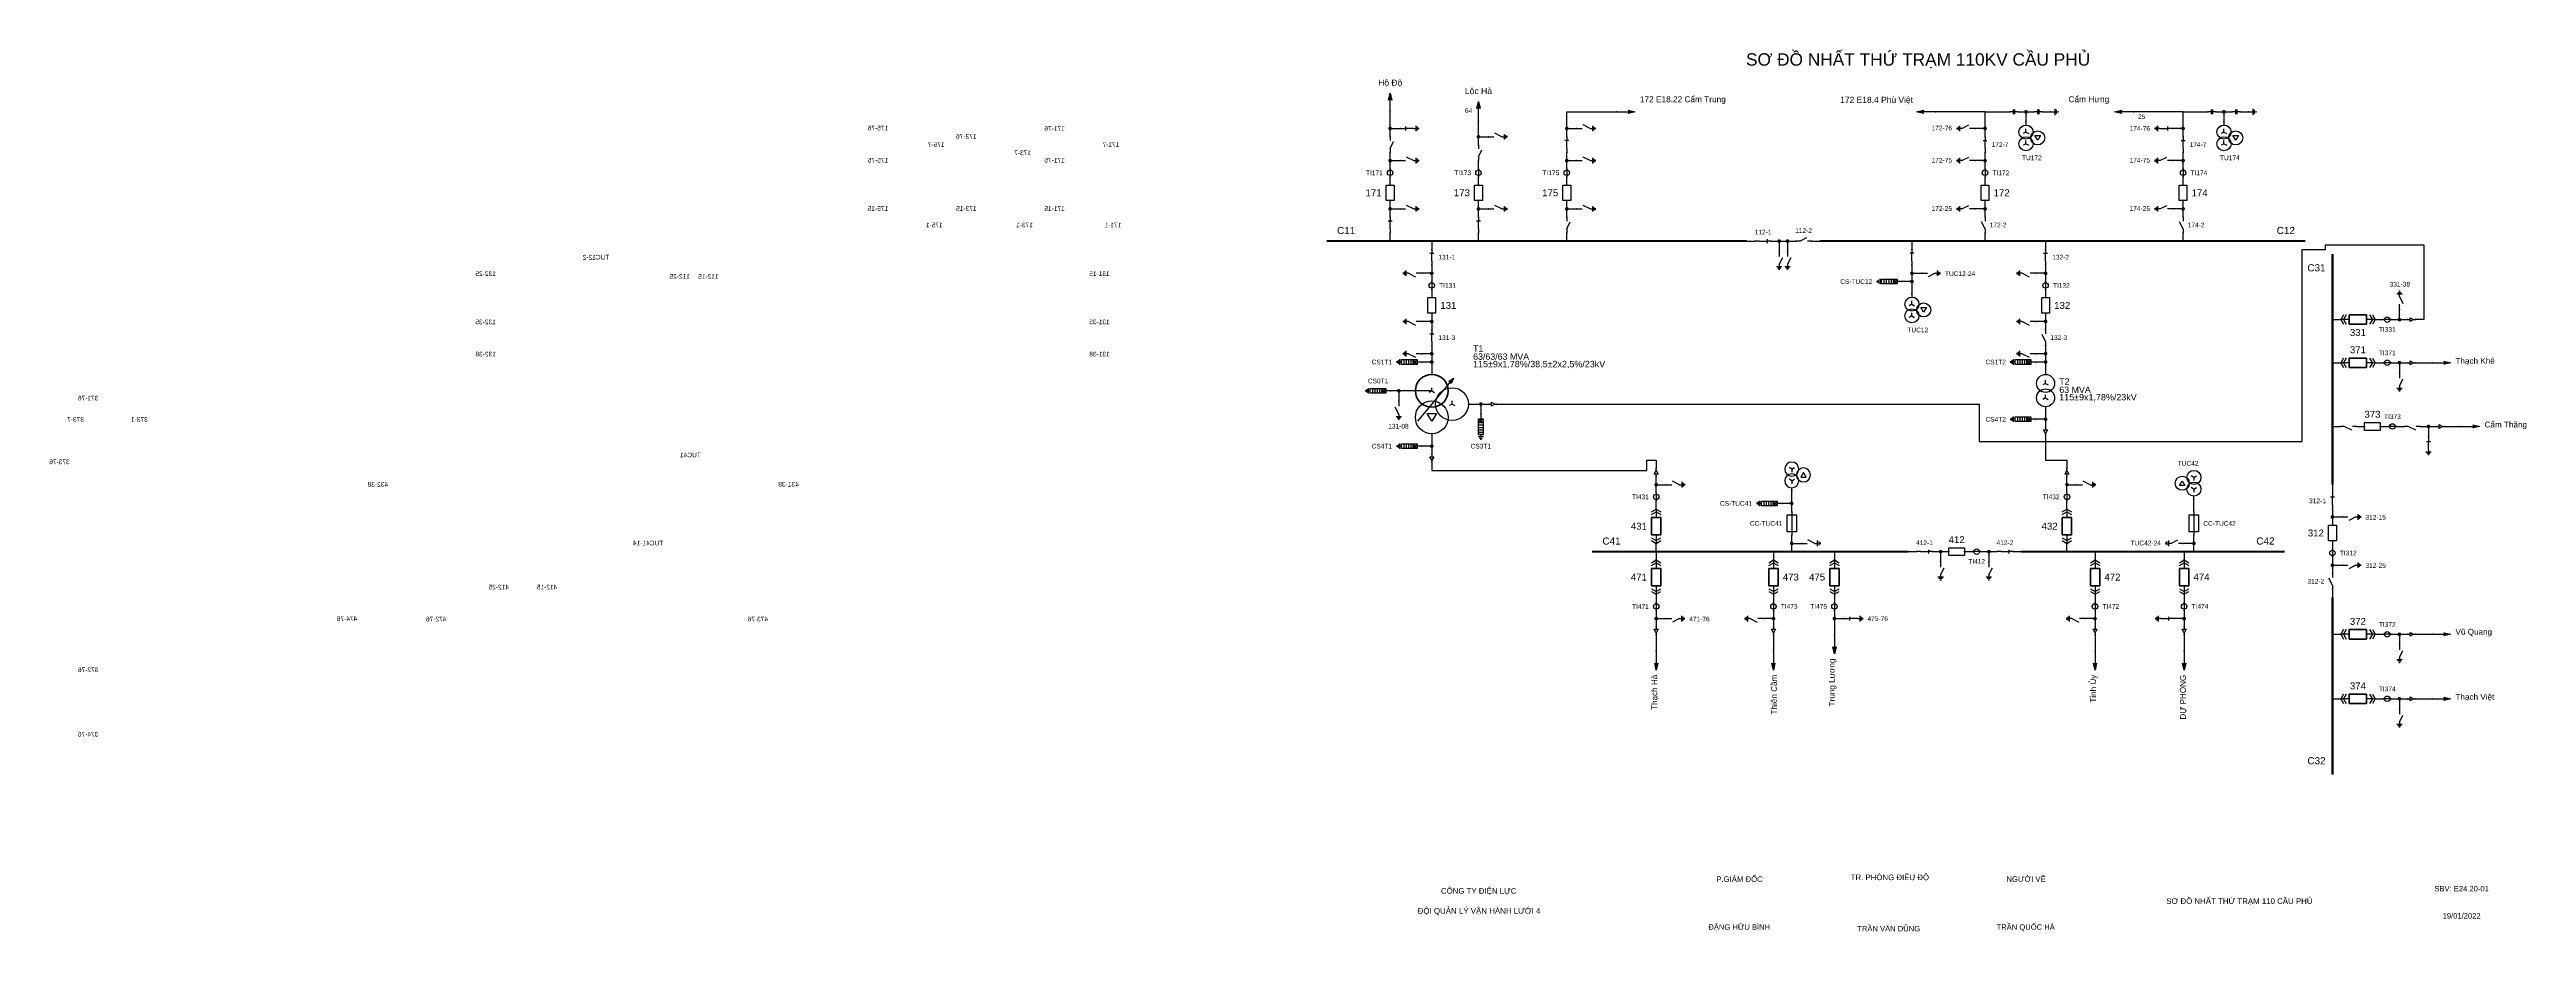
# Model space of a CAD drawing. Header units: millimetres. Extents: x -383 to 411, y 8 to 290.
import ezdxf

# ---------------------------------------------------------------- set-up
doc = ezdxf.new("R2010")
doc.units = ezdxf.units.MM
for name, color, linetype, lineweight in [('BUSBAR_110KV', 1, 'Continuous', 50), ('BUSBAR_22KV', 5, 'Continuous', 50), ('BUSBAR_35KV', 30, 'Continuous', 50), ('GROUND', 3, 'Continuous', 25), ('HV_110KV', 1, 'Continuous', 25), ('MV_22KV', 5, 'Continuous', 25), ('MV_35KV', 30, 'Continuous', 25)]:
    doc.layers.add(name, color=color, linetype=linetype, lineweight=lineweight)
doc.layers.add('SYM_PORTS', color=8, linetype='Continuous', plot=False)
doc.layers.add('TEXT', color=7, linetype='Continuous')
doc.styles.add('SLD_TEXT', font='arial.ttf')

# ---------------------------------------------------------------- blocks, each defined once
blk = doc.blocks.new('SYM_DISCONNECTOR_CLOSED')
at = {"lineweight": 25}
for points in [[(-0.625, 1.25), (0.625, 1.25)], [(0, 2.5), (0, 1.25)], [(0, -1.25), (0, 1.5)], [(0, -1.25), (0, -2.5)]]:
    blk.add_lwpolyline(points, dxfattribs=at)
at = {"layer": 'SYM_PORTS'}
for p in [(0, 2.5), (0, -2.5)]:
    blk.add_point(p, dxfattribs=at)
blk.add_attdef('DEVICE_CODE', (1.625, -0.5), '', height=2)
blk = doc.blocks.new('SYM_EARTHING_SWITCH_OPEN')
at = {"lineweight": 25}
for points in [[(0, -1.25), (-1.125, 1)], [(0, 3), (0, 1.25)], [(-0.875, -2), (0.875, -2)], [(-0.5625, -2.4375), (0.5625, -2.4375)], [(-0.25, -2.875), (0.25, -2.875)], [(0, -1.25), (0, -2)]]:
    blk.add_lwpolyline(points, dxfattribs=at)
at = {"layer": 'SYM_PORTS'}
blk.add_point((0, 3), dxfattribs=at)
blk.add_attdef('DEVICE_CODE', (1.875, 0), '', height=2)
blk = doc.blocks.new('SYM_CIRCUIT_BREAKER')
at = {"lineweight": 25}
blk.add_lwpolyline([(-1.25, 2.5), (1.25, 2.5), (1.25, -2.5), (-1.25, -2.5)], close=True, dxfattribs=at)
at = {"layer": 'SYM_PORTS'}
for p in [(0, 2.5), (0, -2.5)]:
    blk.add_point(p, dxfattribs=at)
blk.add_attdef('DEVICE_CODE', (2.25, -0.5), '', height=2)
at = {"flags": 1}
blk.add_attdef('RATING', (2.25, -3.5), '', height=2, dxfattribs=at)
blk = doc.blocks.new('SYM_CURRENT_TRANSFORMER')
at = {"lineweight": 25}
blk.add_lwpolyline([(0, 1.25), (0, -1.25)], dxfattribs=at)
blk.add_circle((0, 0), 0.875, dxfattribs=at)
at = {"layer": 'SYM_PORTS'}
for p in [(0, 1.25), (0, -1.25)]:
    blk.add_point(p, dxfattribs=at)
blk.add_attdef('DEVICE_CODE', (1.875, -1.75), '', height=2)
at = {"flags": 1}
blk.add_attdef('RATIO', (1.875, -4.75), '', height=2, dxfattribs=at)
blk = doc.blocks.new('SYM_DISCONNECTOR_OPEN')
at = {"lineweight": 25}
for points in [[(0, -1.25), (-1.125, 1)], [(0, 2.5), (0, 1.25)], [(0, -1.25), (0, -2.5)]]:
    blk.add_lwpolyline(points, dxfattribs=at)
at = {"layer": 'SYM_PORTS'}
for p in [(0, 2.5), (0, -2.5)]:
    blk.add_point(p, dxfattribs=at)
blk.add_attdef('DEVICE_CODE', (1, -0.5), '', height=2)
blk = doc.blocks.new('SYM_EARTHING_SWITCH_CLOSED')
at = {"lineweight": 25}
for points in [[(-0.625, 1.25), (0.625, 1.25)], [(0, 3), (0, 1.25)], [(0, -1.25), (0, 1.5)], [(-0.875, -2), (0.875, -2)], [(-0.5625, -2.4375), (0.5625, -2.4375)], [(-0.25, -2.875), (0.25, -2.875)], [(0, -1.25), (0, -2)]]:
    blk.add_lwpolyline(points, dxfattribs=at)
at = {"layer": 'SYM_PORTS'}
blk.add_point((0, 3), dxfattribs=at)
blk.add_attdef('DEVICE_CODE', (1.875, 0), '', height=2)
blk = doc.blocks.new('SYM_LINE_FEEDER_ARROW')
blk.add_hatch(color=7).paths.add_polyline_path([(0, -3), (-0.5, -0.75), (0, -1.25), (0.5, -0.75)])
at = {"lineweight": 25}
blk.add_lwpolyline([(0, 3), (0, -1.25)], dxfattribs=at)
blk.add_lwpolyline([(0, -3), (-0.5, -0.75), (0, -1.25), (0.5, -0.75)], close=True, dxfattribs=at)
at = {"layer": 'SYM_PORTS'}
blk.add_point((0, 3), dxfattribs=at)
blk.add_attdef('LINE_NAME', (1.5, 0), '', height=2)
blk = doc.blocks.new('SYM_SURGE_ARRESTER')
at = {"lineweight": 25}
for points in [[(-0.75, 2.5), (0.75, 2.5), (0.75, 1.25), (-0.75, 1.25)], [(-0.75, 1.25), (0.75, 1.25), (0.75, -2.5), (-0.75, -2.5)]]:
    blk.add_lwpolyline(points, close=True, dxfattribs=at)
for points in [[(-0.75, 2.5), (0.75, 1.25)], [(0.75, 2.5), (-0.75, 1.25)], [(-0.75, 0.5), (0.75, 0.5)], [(0, 4), (0, 2.5)], [(-0.875, -3.125), (0.875, -3.125)], [(-0.75, -0.25), (0.75, -0.25)], [(-0.75, -1), (0.75, -1)], [(-0.75, -1.75), (0.75, -1.75)], [(-0.5625, -3.5625), (0.5625, -3.5625)], [(-0.25, -4), (0.25, -4)], [(0, -2.5), (0, -3.125)]]:
    blk.add_lwpolyline(points, dxfattribs=at)
at = {"layer": 'SYM_PORTS'}
blk.add_point((0, 4), dxfattribs=at)
blk.add_attdef('DEVICE_CODE', (1.875, 1), '', height=2)
blk = doc.blocks.new('SYM_TRANSFORMER_3W')
blk.add_hatch(color=7).paths.add_polyline_path([(3.75, 8.25), (3.0125, 6.575), (2.2375, 7.225)])
at = {"lineweight": 25}
for points in [[(3.75, 8.25), (3.0125, 6.575), (2.2375, 7.225)], [(-4.75, -3), (-1.75, -3), (-3.25, -5.5)]]:
    blk.add_lwpolyline(points, close=True, dxfattribs=at)
for points in [[(-3.25, 4.25), (-8.5, 4.25)], [(-7.75, -5.5), (3.0125, 7.35)], [(-3.25, 4.25), (-4.1125, 3.75)], [(-3.25, 4.25), (-3.25, 5.25)], [(-3.25, 4.25), (-2.3875, 3.75)], [(3.25, 0), (2.3875, -0.5)], [(3.25, 0), (3.25, 1)], [(3.25, 0), (4.1125, -0.5)]]:
    blk.add_lwpolyline(points, dxfattribs=at)
at = {"lineweight": 50}
blk.add_circle((-3.25, 4.25), 5.25, dxfattribs=at)
at = {"lineweight": 25}
for centre in [(-3.25, -4.25), (3.25, 0)]:
    blk.add_circle(centre, 5.25, dxfattribs=at)
at = {"layer": 'SYM_PORTS'}
for p in [(-3.25, 9.5), (-8.5, 4.25), (8.5, 0), (-3.25, -9.5)]:
    blk.add_point(p, dxfattribs=at)
blk.add_attdef('DEVICE_CODE', (9.5, 6.5), '', height=2)
at = {"flags": 1}
for tag, p in [('VOLTAGE_RATIO', (9.5, 0.5)), ('POWER', (9.5, 3.5))]:
    blk.add_attdef(tag, p, '', height=2, dxfattribs=at)
blk = doc.blocks.new('SYM_CABLE_TERMINATION')
at = {"lineweight": 25}
blk.add_lwpolyline([(-0.625, 0.5), (0.625, 0.5), (0, -0.625)], close=True, dxfattribs=at)
for points in [[(0, 1.25), (0, 0.5)], [(0, -0.625), (0, -1.25)]]:
    blk.add_lwpolyline(points, dxfattribs=at)
at = {"layer": 'SYM_PORTS'}
for p in [(0, 1.25), (0, -1.25)]:
    blk.add_point(p, dxfattribs=at)
blk = doc.blocks.new('SYM_COUPLING_CAPACITOR')
at = {"lineweight": 25}
for points in [[(-0.75, 0.25), (0.75, 0.25)], [(0, 1.25), (0, 0.25)], [(-0.75, -0.25), (0.75, -0.25)], [(0, -0.25), (0, -1.25)]]:
    blk.add_lwpolyline(points, dxfattribs=at)
at = {"layer": 'SYM_PORTS'}
for p in [(0, 1.25), (0, -1.25)]:
    blk.add_point(p, dxfattribs=at)
blk.add_attdef('DEVICE_CODE', (1.75, -1.75), '', height=2)
blk = doc.blocks.new('SYM_VOLTAGE_TRANSFORMER')
at = {"lineweight": 25}
for points in [[(0, 1.375), (-0.8625, 0.875)], [(0, 4.625), (0, 3.625)], [(0, 1.375), (0, 2.375)], [(0, 1.375), (0.8625, 0.875)], [(0, -2.375), (-0.8625, -2.875)], [(0, -2.375), (0, -1.375)], [(0, -2.375), (0.8625, -2.875)]]:
    blk.add_lwpolyline(points, dxfattribs=at)
blk.add_lwpolyline([(2.875, 0.25), (4.625, 0.25), (3.75, -1.25)], close=True, dxfattribs=at)
for centre in [(0, 1.375), (3.75, -0.5), (0, -2.375)]:
    blk.add_circle(centre, 2.25, dxfattribs=at)
at = {"layer": 'SYM_PORTS'}
blk.add_point((0, 4.625), dxfattribs=at)
blk.add_attdef('DEVICE_CODE', (7, 1.625), '', height=2)
at = {"flags": 1}
blk.add_attdef('RATIO', (7, -1.375), '', height=2, dxfattribs=at)
blk = doc.blocks.new('SYM_GROUND_SYMBOL')
at = {"lineweight": 25}
for points in [[(0, 1.25), (0, -0.25)], [(-1, -0.25), (1, -0.25)], [(-0.625, -0.75), (0.625, -0.75)], [(-0.25, -1.25), (0.25, -1.25)]]:
    blk.add_lwpolyline(points, dxfattribs=at)
at = {"layer": 'SYM_PORTS'}
blk.add_point((0, 1.25), dxfattribs=at)
blk = doc.blocks.new('SYM_TRANSFORMER_2W')
at = {"lineweight": 25}
for points in [[(0, 2.3125), (-0.8625, 1.8125)], [(0, 2.3125), (0, 3.3125)], [(0, 2.3125), (0.8625, 1.8125)], [(0, -2.3125), (-0.8625, -2.8125)], [(0, -2.3125), (0, -1.3125)], [(0, -2.3125), (0.8625, -2.8125)]]:
    blk.add_lwpolyline(points, dxfattribs=at)
for centre in [(0, 2.3125), (0, -2.3125)]:
    blk.add_circle(centre, 2.875, dxfattribs=at)
at = {"layer": 'SYM_PORTS'}
for p in [(0, 5.1875), (0, -5.1875)]:
    blk.add_point(p, dxfattribs=at)
blk.add_attdef('DEVICE_CODE', (3.875, 2.1875), '', height=2)
at = {"flags": 1}
for tag, p in [('POWER', (3.875, -0.8125)), ('VOLTAGE_RATIO', (3.875, -3.8125))]:
    blk.add_attdef(tag, p, '', height=2, dxfattribs=at)
blk = doc.blocks.new('SYM_DRAWOUT_BREAKER')
at = {"lineweight": 25}
for points in [[(-1.5, 4.625), (0, 5.5), (1.5, 4.625)], [(-1.5, 3.75), (0, 4.625), (1.5, 3.75)], [(0, 5.5), (0, 2.75)], [(-1.5, -3.75), (0, -4.625), (1.5, -3.75)], [(-1.5, -4.625), (0, -5.5), (1.5, -4.625)], [(0, -2.75), (0, -5.5)]]:
    blk.add_lwpolyline(points, dxfattribs=at)
at = {"lineweight": 35}
blk.add_lwpolyline([(-1.5, 2.75), (1.5, 2.75), (1.5, -2.75), (-1.5, -2.75)], close=True, dxfattribs=at)
at = {"layer": 'SYM_PORTS'}
for p in [(0, 5.5), (0, -5.5)]:
    blk.add_point(p, dxfattribs=at)
blk.add_attdef('DEVICE_CODE', (2.5, 2.5), '', height=2)
at = {"flags": 1}
blk.add_attdef('RATING', (2.5, -0.5), '', height=2, dxfattribs=at)
blk = doc.blocks.new('SYM_FUSE_DISCONNECTOR')
at = {"lineweight": 25}
blk.add_lwpolyline([(-1.5, 2.75), (1.5, 2.75), (1.5, -2.75), (-1.5, -2.75)], close=True, dxfattribs=at)
blk.add_lwpolyline([(0, 3.75), (0, -3.75)], dxfattribs=at)
at = {"layer": 'SYM_PORTS'}
for p in [(0, 3.75), (0, -3.75)]:
    blk.add_point(p, dxfattribs=at)
blk.add_attdef('DEVICE_CODE', (2.5, 0.75), '', height=2)
at = {"flags": 1}
blk.add_attdef('RATING', (2.5, -2.25), '', height=2, dxfattribs=at)

msp = doc.modelspace()

# ---------------------------------------------------------------- hatches: boundary and pattern name
at = {"layer": 'HV_110KV'}
h = msp.add_hatch(color=7, dxfattribs=at)
edge = h.paths.add_edge_path()
edge.add_arc((250.51, 270.15), 0.6, 0, 360)
h = msp.add_hatch(color=7, dxfattribs=at)
edge = h.paths.add_edge_path()
edge.add_arc((313.94, 270.15), 0.6, 0, 360)
h = msp.add_hatch(color=7, dxfattribs=at)
edge = h.paths.add_edge_path()
edge.add_arc((46.82, 264.84), 0.6, 0, 360)
h = msp.add_hatch(color=7, dxfattribs=at)
edge = h.paths.add_edge_path()
edge.add_arc((75.11, 262.18), 0.6, 0, 360)
h = msp.add_hatch(color=7, dxfattribs=at)
edge = h.paths.add_edge_path()
edge.add_arc((103.41, 264.84), 0.6, 0, 360)
h = msp.add_hatch(color=7, dxfattribs=at)
edge = h.paths.add_edge_path()
edge.add_arc((237.39, 264.84), 0.6, 0, 360)
h = msp.add_hatch(color=7, dxfattribs=at)
edge = h.paths.add_edge_path()
edge.add_arc((300.83, 264.84), 0.6, 0, 360)
h = msp.add_hatch(color=7, dxfattribs=at)
edge = h.paths.add_edge_path()
edge.add_arc((46.82, 254.53), 0.6, 0, 360)
h = msp.add_hatch(color=7, dxfattribs=at)
edge = h.paths.add_edge_path()
edge.add_arc((103.41, 254.53), 0.6, 0, 360)
h = msp.add_hatch(color=7, dxfattribs=at)
edge = h.paths.add_edge_path()
edge.add_arc((237.39, 254.53), 0.6, 0, 360)
h = msp.add_hatch(color=7, dxfattribs=at)
edge = h.paths.add_edge_path()
edge.add_arc((300.83, 254.53), 0.6, 0, 360)
h = msp.add_hatch(color=7, dxfattribs=at)
edge = h.paths.add_edge_path()
edge.add_arc((46.82, 239.07), 0.6, 0, 360)
h = msp.add_hatch(color=7, dxfattribs=at)
edge = h.paths.add_edge_path()
edge.add_arc((75.11, 239.07), 0.6, 0, 360)
h = msp.add_hatch(color=7, dxfattribs=at)
edge = h.paths.add_edge_path()
edge.add_arc((103.41, 239.07), 0.6, 0, 360)
h = msp.add_hatch(color=7, dxfattribs=at)
edge = h.paths.add_edge_path()
edge.add_arc((237.39, 239.07), 0.6, 0, 360)
h = msp.add_hatch(color=7, dxfattribs=at)
edge = h.paths.add_edge_path()
edge.add_arc((300.83, 239.07), 0.6, 0, 360)
h = msp.add_hatch(color=7, dxfattribs=at)
edge = h.paths.add_edge_path()
edge.add_arc((171.45, 228.76), 0.6, 0, 360)
h = msp.add_hatch(color=7, dxfattribs=at)
edge = h.paths.add_edge_path()
edge.add_arc((174.11, 228.76), 0.6, 0, 360)
h = msp.add_hatch(color=7, dxfattribs=at)
edge = h.paths.add_edge_path()
edge.add_arc((60.15, 218.45), 0.6, 0, 360)
h = msp.add_hatch(color=7, dxfattribs=at)
edge = h.paths.add_edge_path()
edge.add_arc((213.98, 218.45), 0.6, 0, 360)
h = msp.add_hatch(color=7, dxfattribs=at)
edge = h.paths.add_edge_path()
edge.add_arc((213.98, 215.8), 0.6, 0, 360)
h = msp.add_hatch(color=7, dxfattribs=at)
edge = h.paths.add_edge_path()
edge.add_arc((256.79, 218.45), 0.6, 0, 360)
h = msp.add_hatch(color=7, dxfattribs=at)
edge = h.paths.add_edge_path()
edge.add_arc((60.15, 202.99), 0.6, 0, 360)
h = msp.add_hatch(color=7, dxfattribs=at)
edge = h.paths.add_edge_path()
edge.add_arc((256.79, 202.99), 0.6, 0, 360)
h = msp.add_hatch(color=7, dxfattribs=at)
edge = h.paths.add_edge_path()
edge.add_arc((60.15, 192.68), 0.6, 0, 360)
h = msp.add_hatch(color=7, dxfattribs=at)
edge = h.paths.add_edge_path()
edge.add_arc((60.15, 190.02), 0.6, 0, 360)
h = msp.add_hatch(color=7, dxfattribs=at)
edge = h.paths.add_edge_path()
edge.add_arc((256.79, 192.68), 0.6, 0, 360)
h = msp.add_hatch(color=7, dxfattribs=at)
edge = h.paths.add_edge_path()
edge.add_arc((256.79, 190.02), 0.6, 0, 360)
h = msp.add_hatch(color=7, dxfattribs=at)
edge = h.paths.add_edge_path()
edge.add_arc((49.59, 180.79), 0.6, 0, 360)
at = {"layer": 'MV_22KV'}
h = msp.add_hatch(color=7, dxfattribs=at)
edge = h.paths.add_edge_path()
edge.add_arc((256.79, 171.69), 0.6, 0, 360)
h = msp.add_hatch(color=7, dxfattribs=at)
edge = h.paths.add_edge_path()
edge.add_arc((60.15, 163.06), 0.6, 0, 360)
h = msp.add_hatch(color=7, dxfattribs=at)
edge = h.paths.add_edge_path()
edge.add_arc((132.06, 150.72), 0.6, 0, 360)
h = msp.add_hatch(color=7, dxfattribs=at)
edge = h.paths.add_edge_path()
edge.add_arc((263.64, 150.72), 0.6, 0, 360)
h = msp.add_hatch(color=7, dxfattribs=at)
edge = h.paths.add_edge_path()
edge.add_arc((175.46, 144.72), 0.6, 0, 360)
h = msp.add_hatch(color=7, dxfattribs=at)
edge = h.paths.add_edge_path()
edge.add_arc((175.46, 131.91), 0.6, 0, 360)
h = msp.add_hatch(color=7, dxfattribs=at)
edge = h.paths.add_edge_path()
edge.add_arc((223.16, 129.26), 0.6, 0, 360)
h = msp.add_hatch(color=7, dxfattribs=at)
edge = h.paths.add_edge_path()
edge.add_arc((238.62, 129.26), 0.6, 0, 360)
h = msp.add_hatch(color=7, dxfattribs=at)
edge = h.paths.add_edge_path()
edge.add_arc((304.32, 131.91), 0.6, 0, 360)
h = msp.add_hatch(color=7, dxfattribs=at)
edge = h.paths.add_edge_path()
edge.add_arc((132.06, 107.8), 0.6, 0, 360)
h = msp.add_hatch(color=7, dxfattribs=at)
edge = h.paths.add_edge_path()
edge.add_arc((169.6, 107.8), 0.6, 0, 360)
h = msp.add_hatch(color=7, dxfattribs=at)
edge = h.paths.add_edge_path()
edge.add_arc((189.15, 107.8), 0.6, 0, 360)
h = msp.add_hatch(color=7, dxfattribs=at)
edge = h.paths.add_edge_path()
edge.add_arc((272.63, 107.8), 0.6, 0, 360)
h = msp.add_hatch(color=7, dxfattribs=at)
edge = h.paths.add_edge_path()
edge.add_arc((301.17, 107.8), 0.6, 0, 360)
at = {"layer": 'MV_35KV'}
h = msp.add_hatch(color=7, dxfattribs=at)
edge = h.paths.add_edge_path()
edge.add_arc((370.15, 203.59), 0.6, 0, 360)
h = msp.add_hatch(color=7, dxfattribs=at)
edge = h.paths.add_edge_path()
edge.add_arc((370.15, 189.79), 0.6, 0, 360)
h = msp.add_hatch(color=7, dxfattribs=at)
edge = h.paths.add_edge_path()
edge.add_arc((75.88, 176.54), 0.6, 0, 360)
h = msp.add_hatch(color=7, dxfattribs=at)
edge = h.paths.add_edge_path()
edge.add_arc((379.46, 169.38), 0.6, 0, 360)
h = msp.add_hatch(color=7, dxfattribs=at)
edge = h.paths.add_edge_path()
edge.add_arc((348.69, 140.38), 0.6, 0, 360)
h = msp.add_hatch(color=7, dxfattribs=at)
edge = h.paths.add_edge_path()
edge.add_arc((348.69, 124.92), 0.6, 0, 360)
h = msp.add_hatch(color=7, dxfattribs=at)
edge = h.paths.add_edge_path()
edge.add_arc((370.15, 102.78), 0.6, 0, 360)
h = msp.add_hatch(color=7, dxfattribs=at)
edge = h.paths.add_edge_path()
edge.add_arc((370.15, 82.12), 0.6, 0, 360)

# ---------------------------------------------------------------- linework, layer by layer
at = {"layer": 'BUSBAR_110KV', "const_width": 0.691}
for points in [[(26.53, 228.76), (161.15, 228.76)], [(184.42, 228.76), (339.95, 228.76)]]:
    msp.add_lwpolyline(points, dxfattribs=at)
at = {"layer": 'BUSBAR_22KV', "const_width": 0.691}
for points in [[(111.52, 129.26), (212.85, 129.26)], [(248.93, 129.26), (333.42, 129.26)]]:
    msp.add_lwpolyline(points, dxfattribs=at)
at = {"layer": 'BUSBAR_35KV', "const_width": 0.691}
for points in [[(348.69, 224.64), (348.69, 150.69)], [(348.69, 114.61), (348.69, 57.78)]]:
    msp.add_lwpolyline(points, dxfattribs=at)
at = {"layer": 'GROUND'}
for points in [[(255.67, 270.15), (258.32, 270.15)], [(319.1, 270.15), (321.75, 270.15)]]:
    msp.add_lwpolyline(points, dxfattribs=at)
at = {"layer": 'HV_110KV'}
for points in [[(46.82, 264.84), (46.82, 270.15)], [(103.41, 264.84), (103.41, 270.15), (119.33, 270.15)], [(237.39, 270.15), (221.47, 270.15)], [(237.39, 264.84), (237.39, 270.15)], [(237.39, 270.15), (245.36, 270.15)], [(247.86, 270.15), (250.51, 270.15)], [(250.51, 270.15), (250.51, 266.94)], [(250.51, 270.15), (253.17, 270.15)], [(300.83, 270.15), (284.9, 270.15)], [(300.83, 264.84), (300.83, 270.15)], [(300.83, 270.15), (308.79, 270.15)], [(311.29, 270.15), (313.94, 270.15)], [(313.94, 270.15), (313.94, 266.94)], [(313.94, 270.15), (316.6, 270.15)], [(46.82, 262.18), (46.82, 264.84)], [(46.82, 264.84), (50.02, 264.84)], [(75.11, 262.18), (75.11, 267.49)], [(75.11, 259.53), (75.11, 262.18)], [(75.11, 262.18), (78.32, 262.18)], [(103.41, 262.18), (103.41, 264.84)], [(103.41, 264.84), (106.61, 264.84)], [(237.39, 264.84), (234.19, 264.84)], [(237.39, 262.18), (237.39, 264.84)], [(300.83, 264.84), (297.62, 264.84)], [(300.83, 262.18), (300.83, 264.84)], [(46.82, 254.53), (46.82, 257.18)], [(46.82, 251.88), (46.82, 254.53)], [(46.82, 254.53), (50.02, 254.53)], [(75.11, 251.88), (75.11, 254.53)], [(103.41, 254.53), (103.41, 257.18)], [(103.41, 251.88), (103.41, 254.53)], [(103.41, 254.53), (106.61, 254.53)], [(237.39, 254.53), (234.19, 254.53)], [(237.39, 254.53), (237.39, 257.18)], [(237.39, 251.88), (237.39, 254.53)], [(300.83, 254.53), (297.62, 254.53)], [(300.83, 254.53), (300.83, 257.18)], [(300.83, 251.88), (300.83, 254.53)], [(46.82, 246.72), (46.82, 249.38)], [(75.11, 246.72), (75.11, 249.38)], [(103.41, 246.72), (103.41, 249.38)], [(237.39, 246.72), (237.39, 249.38)], [(300.83, 246.72), (300.83, 249.38)], [(46.82, 239.07), (46.82, 241.72)], [(46.82, 236.41), (46.82, 239.07)], [(46.82, 239.07), (50.02, 239.07)], [(75.11, 239.07), (75.11, 241.72)], [(75.11, 236.41), (75.11, 239.07)], [(75.11, 239.07), (78.32, 239.07)], [(103.41, 239.07), (103.41, 241.72)], [(103.41, 236.41), (103.41, 239.07)], [(103.41, 239.07), (106.61, 239.07)], [(237.39, 239.07), (234.19, 239.07)], [(237.39, 239.07), (237.39, 241.72)], [(237.39, 236.41), (237.39, 239.07)], [(300.83, 239.07), (297.62, 239.07)], [(300.83, 239.07), (300.83, 241.72)], [(300.83, 236.41), (300.83, 239.07)], [(46.82, 228.76), (46.82, 231.41)], [(75.11, 228.76), (75.11, 231.41)], [(103.41, 228.76), (103.41, 231.41)], [(237.39, 228.76), (237.39, 231.41)], [(300.83, 228.76), (300.83, 231.41)], [(60.15, 228.76), (60.15, 226.1)], [(161.15, 228.76), (163.8, 228.76)], [(168.8, 228.76), (171.45, 228.76)], [(171.45, 228.76), (171.45, 225.55)], [(171.45, 228.76), (174.11, 228.76)], [(174.11, 228.76), (174.11, 225.55)], [(174.11, 228.76), (176.76, 228.76)], [(181.76, 228.76), (184.42, 228.76)], [(213.98, 228.76), (213.98, 226.1)], [(256.79, 228.76), (256.79, 226.1)], [(60.15, 218.45), (56.95, 218.45)], [(60.15, 221.1), (60.15, 218.45)], [(60.15, 218.45), (60.15, 215.8)], [(213.98, 215.8), (210.77, 215.8)], [(213.98, 221.1), (213.98, 218.45)], [(213.98, 218.45), (217.18, 218.45)], [(213.98, 218.45), (213.98, 215.8)], [(213.98, 215.8), (213.98, 211.81)], [(256.79, 218.45), (253.58, 218.45)], [(256.79, 221.1), (256.79, 218.45)], [(256.79, 218.45), (256.79, 215.8)], [(60.15, 213.3), (60.15, 210.64)], [(256.79, 213.3), (256.79, 210.64)], [(60.15, 202.99), (56.95, 202.99)], [(60.15, 205.64), (60.15, 202.99)], [(60.15, 202.99), (60.15, 200.33)], [(256.79, 202.99), (253.58, 202.99)], [(256.79, 205.64), (256.79, 202.99)], [(256.79, 202.99), (256.79, 200.33)], [(60.15, 192.68), (56.95, 192.68)], [(60.15, 195.33), (60.15, 192.68)], [(60.15, 192.68), (60.15, 190.02)], [(256.79, 192.68), (253.58, 192.68)], [(256.79, 195.33), (256.79, 192.68)], [(256.79, 192.68), (256.79, 190.02)], [(60.15, 190.02), (56.95, 190.02)], [(60.15, 190.02), (60.15, 186.04)], [(256.79, 190.02), (253.58, 190.02)], [(256.79, 190.02), (256.79, 186.04)], [(49.59, 180.79), (46.94, 180.79)], [(54.9, 180.79), (49.59, 180.79)], [(49.59, 180.79), (49.59, 177.59)]]:
    msp.add_lwpolyline(points, dxfattribs=at)
at = {"layer": 'MV_22KV'}
for points in [[(256.79, 175.67), (256.79, 171.69)], [(60.15, 167.04), (60.15, 163.06)], [(256.79, 171.69), (253.58, 171.69)], [(256.79, 171.69), (256.79, 169.03)], [(60.15, 163.06), (56.95, 163.06)], [(60.15, 163.06), (60.15, 160.41)], [(256.79, 166.53), (256.79, 163.83), (256.79, 158.58), (263.64, 158.58), (263.64, 155.88)], [(60.15, 157.91), (60.15, 155.21), (129, 155.21), (129, 158.58), (132.06, 158.58), (132.06, 155.88)], [(132.06, 150.72), (132.06, 153.38)], [(263.64, 150.72), (263.64, 153.38)], [(132.06, 148.07), (132.06, 150.72)], [(132.06, 150.72), (135.27, 150.72)], [(132.06, 142.91), (132.06, 145.57)], [(175.46, 144.72), (172.25, 144.72)], [(175.46, 144.72), (175.46, 148.7)], [(175.46, 142.07), (175.46, 144.72)], [(263.64, 148.07), (263.64, 150.72)], [(263.64, 150.72), (266.84, 150.72)], [(263.64, 142.91), (263.64, 145.57)], [(304.32, 142.07), (304.32, 146.05)], [(132.06, 129.26), (132.06, 131.91)], [(132.06, 129.26), (132.06, 126.6)], [(169.6, 129.26), (169.6, 126.6)], [(175.46, 131.91), (175.46, 134.57)], [(175.46, 129.26), (175.46, 131.91)], [(175.46, 131.91), (178.66, 131.91)], [(189.15, 129.26), (189.15, 126.6)], [(212.85, 129.26), (215.5, 129.26)], [(220.5, 129.26), (223.16, 129.26)], [(223.16, 129.26), (223.16, 126.05)], [(223.16, 129.26), (225.81, 129.26)], [(230.81, 129.26), (233.47, 129.26)], [(235.97, 129.26), (238.62, 129.26)], [(238.62, 129.26), (238.62, 126.05)], [(238.62, 129.26), (241.27, 129.26)], [(246.27, 129.26), (248.93, 129.26)], [(263.64, 129.26), (263.64, 131.91)], [(272.63, 129.26), (272.63, 126.6)], [(304.32, 131.91), (301.12, 131.91)], [(301.17, 129.26), (301.17, 126.6)], [(304.32, 131.91), (304.32, 134.57)], [(304.32, 129.26), (304.32, 131.91)], [(132.06, 115.6), (132.06, 112.95)], [(169.6, 115.6), (169.6, 112.95)], [(189.15, 115.6), (189.15, 112.95)], [(272.63, 115.6), (272.63, 112.95)], [(301.17, 115.6), (301.17, 112.95)], [(132.06, 110.45), (132.06, 107.8)], [(132.06, 107.8), (135.27, 107.8)], [(132.06, 107.8), (132.06, 105.14)], [(169.6, 107.8), (166.39, 107.8)], [(169.6, 110.45), (169.6, 107.8)], [(169.6, 107.8), (169.6, 105.14)], [(189.15, 110.45), (189.15, 107.8)], [(189.15, 107.8), (192.35, 107.8)], [(189.15, 107.8), (189.15, 102.49)], [(272.63, 107.8), (269.42, 107.8)], [(272.63, 110.45), (272.63, 107.8)], [(272.63, 107.8), (272.63, 105.14)], [(301.17, 107.8), (297.97, 107.8)], [(301.17, 110.45), (301.17, 107.8)], [(301.17, 107.8), (301.17, 105.14)], [(132.06, 102.64), (132.06, 97.33)], [(169.6, 102.64), (169.6, 97.33)], [(272.63, 102.64), (272.63, 97.33)], [(301.17, 102.64), (301.17, 97.33)]]:
    msp.add_lwpolyline(points, dxfattribs=at)
at = {"layer": 'MV_35KV'}
for points in [[(81.04, 176.54), (83.74, 176.54), (235.5, 176.54), (235.5, 164.55), (339, 164.55), (339, 226.05), (346.5, 226.05), (346.5, 227.55), (378, 227.55), (378, 203.59), (375.3, 203.59)], [(370.15, 203.59), (370.15, 206.79)], [(348.69, 203.59), (351.34, 203.59)], [(362.34, 203.59), (364.99, 203.59)], [(367.49, 203.59), (370.15, 203.59)], [(370.15, 203.59), (372.8, 203.59)], [(348.69, 189.79), (351.34, 189.79)], [(362.34, 189.79), (364.99, 189.79)], [(367.49, 189.79), (370.15, 189.79)], [(370.15, 189.79), (370.15, 186.58)], [(370.15, 189.79), (372.8, 189.79)], [(375.3, 189.79), (380.61, 189.79)], [(71.9, 176.54), (75.88, 176.54)], [(75.88, 176.54), (75.88, 173.34)], [(75.88, 176.54), (78.54, 176.54)], [(348.69, 169.38), (351.34, 169.38)], [(356.34, 169.38), (358.99, 169.38)], [(363.99, 169.38), (366.65, 169.38)], [(369.15, 169.38), (371.8, 169.38)], [(376.8, 169.38), (379.46, 169.38)], [(379.46, 169.38), (379.46, 166.18)], [(379.46, 169.38), (382.11, 169.38)], [(384.61, 169.38), (389.92, 169.38)], [(348.69, 150.69), (348.69, 148.03)], [(348.69, 143.03), (348.69, 140.38)], [(348.69, 140.38), (351.89, 140.38)], [(348.69, 140.38), (348.69, 137.72)], [(348.69, 132.72), (348.69, 130.07)], [(348.69, 127.57), (348.69, 124.92)], [(348.69, 124.92), (351.89, 124.92)], [(348.69, 124.92), (348.69, 122.26)], [(348.69, 117.26), (348.69, 114.61)], [(348.69, 102.78), (351.34, 102.78)], [(362.34, 102.78), (364.99, 102.78)], [(367.49, 102.78), (370.15, 102.78)], [(370.15, 102.78), (370.15, 99.57)], [(370.15, 102.78), (372.8, 102.78)], [(375.3, 102.78), (380.61, 102.78)], [(348.69, 82.12), (351.34, 82.12)], [(362.34, 82.12), (364.99, 82.12)], [(367.49, 82.12), (370.15, 82.12)], [(370.15, 82.12), (370.15, 78.91)], [(370.15, 82.12), (372.8, 82.12)], [(375.3, 82.12), (380.61, 82.12)]]:
    msp.add_lwpolyline(points, dxfattribs=at)

# ---------------------------------------------------------------- block references
at = {"layer": 'GROUND'}
for name, p, rotation in [('SYM_COUPLING_CAPACITOR', (254.42, 270.15), 270), ('SYM_GROUND_SYMBOL', (259.57, 270.15), 90), ('SYM_COUPLING_CAPACITOR', (317.85, 270.15), 270), ('SYM_GROUND_SYMBOL', (323, 270.15), 90)]:
    msp.add_blockref(name, p, dxfattribs=dict(at, rotation=rotation))
at = {"layer": 'HV_110KV'}
for name, p, rotation in [('SYM_LINE_FEEDER_ARROW', (46.82, 273.15), 180), ('SYM_LINE_FEEDER_ARROW', (75.11, 270.49), 180), ('SYM_LINE_FEEDER_ARROW', (122.33, 270.15), 90), ('SYM_LINE_FEEDER_ARROW', (218.47, 270.15), 270), ('SYM_COUPLING_CAPACITOR', (246.61, 270.15), 270), ('SYM_LINE_FEEDER_ARROW', (281.9, 270.15), 270), ('SYM_COUPLING_CAPACITOR', (310.04, 270.15), 270)]:
    msp.add_blockref(name, p, dxfattribs=dict(at, rotation=rotation))
ref = msp.add_blockref('SYM_EARTHING_SWITCH_OPEN', (109.61, 264.84), dxfattribs=dict(at, xscale=-1, rotation=90))
ref.add_attrib('DEVICE_CODE', '175-76', (113.99, 264.22), dxfattribs={"layer": 'TEXT', "extrusion": (0, 0, -1), "height": 1.505, "style": 'SLD_TEXT'})
ref = msp.add_blockref('SYM_DISCONNECTOR_CLOSED', (103.41, 259.68), dxfattribs=dict(at, xscale=-1))
ref.add_attrib('DEVICE_CODE', '175-7', (95.91, 258.94), dxfattribs={"layer": 'TEXT', "extrusion": (0, 0, -1), "height": 1.505, "style": 'SLD_TEXT'})
ref = msp.add_blockref('SYM_EARTHING_SWITCH_OPEN', (81.32, 262.18), dxfattribs=dict(at, xscale=-1, rotation=90))
ref.add_attrib('DEVICE_CODE', '173-76', (85.69, 261.57), dxfattribs={"layer": 'TEXT', "extrusion": (0, 0, -1), "height": 1.505, "style": 'SLD_TEXT'})
ref = msp.add_blockref('SYM_EARTHING_SWITCH_CLOSED', (53.02, 264.84), dxfattribs=dict(at, xscale=-1, rotation=90))
ref.add_attrib('DEVICE_CODE', '171-76', (57.4, 264.1), dxfattribs={"layer": 'TEXT', "extrusion": (0, 0, -1), "height": 1.505, "style": 'SLD_TEXT'})
ref = msp.add_blockref('SYM_DISCONNECTOR_OPEN', (46.82, 259.68), dxfattribs=dict(at, xscale=-1))
ref.add_attrib('DEVICE_CODE', '171-7', (39.94, 258.93), dxfattribs={"layer": 'TEXT', "extrusion": (0, 0, -1), "height": 1.505, "style": 'SLD_TEXT'})
ref = msp.add_blockref('SYM_EARTHING_SWITCH_OPEN', (231.19, 264.84), dxfattribs=dict(at, rotation=270))
ref.add_attrib('DEVICE_CODE', '172-76', (220.27, 264.22), dxfattribs={"layer": 'TEXT', "height": 1.505, "style": 'SLD_TEXT'})
ref = msp.add_blockref('SYM_DISCONNECTOR_CLOSED', (237.39, 259.68), dxfattribs=at)
ref.add_attrib('DEVICE_CODE', '172-7', (239.52, 258.93), dxfattribs={"layer": 'TEXT', "height": 1.505, "style": 'SLD_TEXT'})
ref = msp.add_blockref('SYM_VOLTAGE_TRANSFORMER', (250.51, 262.32), dxfattribs=at)
ref.add_attrib('DEVICE_CODE', 'TU172', (249.23, 254.68), dxfattribs={"layer": 'TEXT', "height": 1.505, "style": 'SLD_TEXT'})
ref = msp.add_blockref('SYM_EARTHING_SWITCH_CLOSED', (294.62, 264.84), dxfattribs=dict(at, rotation=270))
ref.add_attrib('DEVICE_CODE', '174-76', (283.7, 264.1), dxfattribs={"layer": 'TEXT', "height": 1.505, "style": 'SLD_TEXT'})
ref = msp.add_blockref('SYM_DISCONNECTOR_CLOSED', (300.83, 259.68), dxfattribs=at)
ref.add_attrib('DEVICE_CODE', '174-7', (302.95, 258.93), dxfattribs={"layer": 'TEXT', "height": 1.505, "style": 'SLD_TEXT'})
ref = msp.add_blockref('SYM_VOLTAGE_TRANSFORMER', (313.94, 262.32), dxfattribs=at)
ref.add_attrib('DEVICE_CODE', 'TU174', (312.66, 254.68), dxfattribs={"layer": 'TEXT', "height": 1.505, "style": 'SLD_TEXT'})
ref = msp.add_blockref('SYM_EARTHING_SWITCH_OPEN', (109.61, 254.53), dxfattribs=dict(at, xscale=-1, rotation=90))
ref.add_attrib('DEVICE_CODE', '175-75', (113.99, 253.91), dxfattribs={"layer": 'TEXT', "extrusion": (0, 0, -1), "height": 1.505, "style": 'SLD_TEXT'})
ref = msp.add_blockref('SYM_DISCONNECTOR_OPEN', (75.11, 257.03), dxfattribs=dict(at, xscale=-1))
ref.add_attrib('DEVICE_CODE', '173-7', (68.24, 256.29), dxfattribs={"layer": 'TEXT', "extrusion": (0, 0, -1), "height": 1.505, "style": 'SLD_TEXT'})
ref = msp.add_blockref('SYM_EARTHING_SWITCH_OPEN', (53.02, 254.53), dxfattribs=dict(at, xscale=-1, rotation=90))
ref.add_attrib('DEVICE_CODE', '171-75', (57.4, 253.91), dxfattribs={"layer": 'TEXT', "extrusion": (0, 0, -1), "height": 1.505, "style": 'SLD_TEXT'})
ref = msp.add_blockref('SYM_EARTHING_SWITCH_OPEN', (231.19, 254.53), dxfattribs=dict(at, rotation=270))
ref.add_attrib('DEVICE_CODE', '172-75', (220.27, 253.91), dxfattribs={"layer": 'TEXT', "height": 1.505, "style": 'SLD_TEXT'})
ref = msp.add_blockref('SYM_EARTHING_SWITCH_OPEN', (294.62, 254.53), dxfattribs=dict(at, rotation=270))
ref.add_attrib('DEVICE_CODE', '174-75', (283.7, 253.91), dxfattribs={"layer": 'TEXT', "height": 1.505, "style": 'SLD_TEXT'})
ref = msp.add_blockref('SYM_CURRENT_TRANSFORMER', (46.82, 250.63), dxfattribs=at)
ref.add_attrib('DEVICE_CODE', 'TI171', (39.07, 249.87), dxfattribs={"layer": 'TEXT', "height": 1.505, "style": 'SLD_TEXT'})
ref = msp.add_blockref('SYM_CIRCUIT_BREAKER', (46.82, 244.22), dxfattribs=at)
ref.add_attrib('DEVICE_CODE', '171', (38.94, 243.12), dxfattribs={"layer": 'TEXT', "height": 2.205, "style": 'SLD_TEXT'})
ref = msp.add_blockref('SYM_CURRENT_TRANSFORMER', (75.11, 250.63), dxfattribs=at)
ref.add_attrib('DEVICE_CODE', 'TI173', (67.36, 249.88), dxfattribs={"layer": 'TEXT', "height": 1.505, "style": 'SLD_TEXT'})
ref = msp.add_blockref('SYM_CIRCUIT_BREAKER', (75.11, 244.22), dxfattribs=at)
ref.add_attrib('DEVICE_CODE', '173', (67.23, 243.13), dxfattribs={"layer": 'TEXT', "height": 2.206, "style": 'SLD_TEXT'})
ref = msp.add_blockref('SYM_CURRENT_TRANSFORMER', (103.41, 250.63), dxfattribs=at)
ref.add_attrib('DEVICE_CODE', 'TI175', (95.66, 249.88), dxfattribs={"layer": 'TEXT', "height": 1.505, "style": 'SLD_TEXT'})
ref = msp.add_blockref('SYM_CIRCUIT_BREAKER', (103.41, 244.22), dxfattribs=at)
ref.add_attrib('DEVICE_CODE', '175', (95.53, 243.13), dxfattribs={"layer": 'TEXT', "height": 2.206, "style": 'SLD_TEXT'})
ref = msp.add_blockref('SYM_CIRCUIT_BREAKER', (237.39, 244.22), dxfattribs=at)
ref.add_attrib('DEVICE_CODE', '172', (240.14, 243.12), dxfattribs={"layer": 'TEXT', "height": 2.205, "style": 'SLD_TEXT'})
ref = msp.add_blockref('SYM_CURRENT_TRANSFORMER', (237.39, 250.63), dxfattribs=at)
ref.add_attrib('DEVICE_CODE', 'TI172', (239.77, 249.87), dxfattribs={"layer": 'TEXT', "height": 1.505, "style": 'SLD_TEXT'})
ref = msp.add_blockref('SYM_CIRCUIT_BREAKER', (300.83, 244.22), dxfattribs=at)
ref.add_attrib('DEVICE_CODE', '174', (303.57, 243.12), dxfattribs={"layer": 'TEXT', "height": 2.205, "style": 'SLD_TEXT'})
ref = msp.add_blockref('SYM_CURRENT_TRANSFORMER', (300.83, 250.63), dxfattribs=at)
ref.add_attrib('DEVICE_CODE', 'TI174', (303.2, 249.87), dxfattribs={"layer": 'TEXT', "height": 1.505, "style": 'SLD_TEXT'})
ref = msp.add_blockref('SYM_EARTHING_SWITCH_OPEN', (109.61, 239.07), dxfattribs=dict(at, xscale=-1, rotation=90))
ref.add_attrib('DEVICE_CODE', '175-15', (113.99, 238.45), dxfattribs={"layer": 'TEXT', "extrusion": (0, 0, -1), "height": 1.505, "style": 'SLD_TEXT'})
ref = msp.add_blockref('SYM_EARTHING_SWITCH_OPEN', (81.32, 239.07), dxfattribs=dict(at, xscale=-1, rotation=90))
ref.add_attrib('DEVICE_CODE', '173-15', (85.69, 238.45), dxfattribs={"layer": 'TEXT', "extrusion": (0, 0, -1), "height": 1.505, "style": 'SLD_TEXT'})
ref = msp.add_blockref('SYM_EARTHING_SWITCH_OPEN', (53.02, 239.07), dxfattribs=dict(at, xscale=-1, rotation=90))
ref.add_attrib('DEVICE_CODE', '171-15', (57.4, 238.45), dxfattribs={"layer": 'TEXT', "extrusion": (0, 0, -1), "height": 1.505, "style": 'SLD_TEXT'})
ref = msp.add_blockref('SYM_EARTHING_SWITCH_OPEN', (231.19, 239.07), dxfattribs=dict(at, rotation=270))
ref.add_attrib('DEVICE_CODE', '172-25', (220.27, 238.45), dxfattribs={"layer": 'TEXT', "height": 1.505, "style": 'SLD_TEXT'})
ref = msp.add_blockref('SYM_EARTHING_SWITCH_OPEN', (294.62, 239.07), dxfattribs=dict(at, rotation=270))
ref.add_attrib('DEVICE_CODE', '174-25', (283.7, 238.45), dxfattribs={"layer": 'TEXT', "height": 1.505, "style": 'SLD_TEXT'})
ref = msp.add_blockref('SYM_DISCONNECTOR_OPEN', (103.41, 233.91), dxfattribs=dict(at, xscale=-1))
ref.add_attrib('DEVICE_CODE', '175-1', (96.53, 233.17), dxfattribs={"layer": 'TEXT', "extrusion": (0, 0, -1), "height": 1.505, "style": 'SLD_TEXT'})
ref = msp.add_blockref('SYM_DISCONNECTOR_CLOSED', (75.11, 233.91), dxfattribs=dict(at, xscale=-1))
ref.add_attrib('DEVICE_CODE', '173-1', (67.61, 233.17), dxfattribs={"layer": 'TEXT', "extrusion": (0, 0, -1), "height": 1.505, "style": 'SLD_TEXT'})
ref = msp.add_blockref('SYM_DISCONNECTOR_CLOSED', (46.82, 233.91), dxfattribs=dict(at, xscale=-1))
ref.add_attrib('DEVICE_CODE', '171-1', (39.32, 233.16), dxfattribs={"layer": 'TEXT', "extrusion": (0, 0, -1), "height": 1.505, "style": 'SLD_TEXT'})
ref = msp.add_blockref('SYM_DISCONNECTOR_CLOSED', (166.3, 228.76), dxfattribs=dict(at, rotation=270))
ref.add_attrib('DEVICE_CODE', '112-1', (163.61, 230.88), dxfattribs={"layer": 'TEXT', "height": 1.505, "style": 'SLD_TEXT'})
ref = msp.add_blockref('SYM_DISCONNECTOR_OPEN', (179.26, 228.76), dxfattribs=dict(at, rotation=270))
ref.add_attrib('DEVICE_CODE', '112-2', (176.58, 231.38), dxfattribs={"layer": 'TEXT', "height": 1.505, "style": 'SLD_TEXT'})
ref = msp.add_blockref('SYM_DISCONNECTOR_OPEN', (237.39, 233.91), dxfattribs=at)
ref.add_attrib('DEVICE_CODE', '172-2', (238.89, 233.16), dxfattribs={"layer": 'TEXT', "height": 1.505, "style": 'SLD_TEXT'})
ref = msp.add_blockref('SYM_DISCONNECTOR_OPEN', (300.83, 233.91), dxfattribs=at)
ref.add_attrib('DEVICE_CODE', '174-2', (302.32, 233.16), dxfattribs={"layer": 'TEXT', "height": 1.505, "style": 'SLD_TEXT'})
ref = msp.add_blockref('SYM_DISCONNECTOR_CLOSED', (213.98, 223.6), dxfattribs=dict(at, xscale=-1))
ref.add_attrib('DEVICE_CODE', 'TUC12-2', (203.32, 222.85), dxfattribs={"layer": 'TEXT', "extrusion": (0, 0, -1), "height": 1.505, "style": 'SLD_TEXT'})
ref = msp.add_blockref('SYM_EARTHING_SWITCH_OPEN', (174.11, 222.55), dxfattribs=dict(at, xscale=-1))
ref.add_attrib('DEVICE_CODE', '112-25', (177.51, 216.67), dxfattribs={"layer": 'TEXT', "extrusion": (0, 0, -1), "height": 1.505, "style": 'SLD_TEXT'})
ref = msp.add_blockref('SYM_EARTHING_SWITCH_OPEN', (171.45, 222.55), dxfattribs=dict(at, xscale=-1))
ref.add_attrib('DEVICE_CODE', '112-15', (168.31, 216.67), dxfattribs={"layer": 'TEXT', "extrusion": (0, 0, -1), "height": 1.505, "style": 'SLD_TEXT'})
ref = msp.add_blockref('SYM_DISCONNECTOR_CLOSED', (60.15, 223.6), dxfattribs=at)
ref.add_attrib('DEVICE_CODE', '131-1', (62.28, 222.86), dxfattribs={"layer": 'TEXT', "height": 1.505, "style": 'SLD_TEXT'})
ref = msp.add_blockref('SYM_DISCONNECTOR_CLOSED', (256.79, 223.6), dxfattribs=at)
ref.add_attrib('DEVICE_CODE', '132-2', (258.91, 222.86), dxfattribs={"layer": 'TEXT', "height": 1.505, "style": 'SLD_TEXT'})
ref = msp.add_blockref('SYM_EARTHING_SWITCH_OPEN', (250.58, 218.45), dxfattribs=dict(at, xscale=-1, rotation=270))
ref.add_attrib('DEVICE_CODE', '132-25', (239.66, 217.58), dxfattribs={"layer": 'TEXT', "extrusion": (0, 0, -1), "height": 1.505, "style": 'SLD_TEXT'})
ref = msp.add_blockref('SYM_EARTHING_SWITCH_OPEN', (53.95, 218.45), dxfattribs=dict(at, xscale=-1, rotation=270))
ref.add_attrib('DEVICE_CODE', '131-15', (43.03, 217.58), dxfattribs={"layer": 'TEXT', "extrusion": (0, 0, -1), "height": 1.505, "style": 'SLD_TEXT'})
ref = msp.add_blockref('SYM_CURRENT_TRANSFORMER', (60.15, 214.55), dxfattribs=at)
ref.add_attrib('DEVICE_CODE', 'TI131', (62.53, 213.8), dxfattribs={"layer": 'TEXT', "height": 1.505, "style": 'SLD_TEXT'})
ref = msp.add_blockref('SYM_SURGE_ARRESTER', (206.77, 215.8), dxfattribs=dict(at, rotation=270))
ref.add_attrib('DEVICE_CODE', 'CS-TUC12', (190.99, 215.04), dxfattribs={"layer": 'TEXT', "height": 1.505, "style": 'SLD_TEXT'})
ref = msp.add_blockref('SYM_EARTHING_SWITCH_OPEN', (220.18, 218.45), dxfattribs=dict(at, rotation=90))
ref.add_attrib('DEVICE_CODE', 'TUC12-24', (224.56, 217.57), dxfattribs={"layer": 'TEXT', "height": 1.505, "style": 'SLD_TEXT'})
ref = msp.add_blockref('SYM_CURRENT_TRANSFORMER', (256.79, 214.55), dxfattribs=at)
ref.add_attrib('DEVICE_CODE', 'TI132', (259.16, 213.8), dxfattribs={"layer": 'TEXT', "height": 1.505, "style": 'SLD_TEXT'})
ref = msp.add_blockref('SYM_CIRCUIT_BREAKER', (60.15, 208.14), dxfattribs=at)
ref.add_attrib('DEVICE_CODE', '131', (62.9, 207.05), dxfattribs={"layer": 'TEXT', "height": 2.206, "style": 'SLD_TEXT'})
ref = msp.add_blockref('SYM_VOLTAGE_TRANSFORMER', (213.98, 207.19), dxfattribs=at)
ref.add_attrib('DEVICE_CODE', 'TUC12', (212.52, 199.53), dxfattribs={"layer": 'TEXT', "height": 1.505, "style": 'SLD_TEXT'})
ref = msp.add_blockref('SYM_CIRCUIT_BREAKER', (256.79, 208.14), dxfattribs=at)
ref.add_attrib('DEVICE_CODE', '132', (259.54, 207.05), dxfattribs={"layer": 'TEXT', "height": 2.206, "style": 'SLD_TEXT'})
ref = msp.add_blockref('SYM_EARTHING_SWITCH_OPEN', (250.58, 202.99), dxfattribs=dict(at, xscale=-1, rotation=270))
ref.add_attrib('DEVICE_CODE', '132-35', (239.66, 202.12), dxfattribs={"layer": 'TEXT', "extrusion": (0, 0, -1), "height": 1.505, "style": 'SLD_TEXT'})
ref = msp.add_blockref('SYM_EARTHING_SWITCH_OPEN', (53.95, 202.99), dxfattribs=dict(at, xscale=-1, rotation=270))
ref.add_attrib('DEVICE_CODE', '131-35', (43.03, 202.12), dxfattribs={"layer": 'TEXT', "extrusion": (0, 0, -1), "height": 1.505, "style": 'SLD_TEXT'})
ref = msp.add_blockref('SYM_DISCONNECTOR_CLOSED', (60.15, 197.83), dxfattribs=at)
ref.add_attrib('DEVICE_CODE', '131-3', (62.28, 197.09), dxfattribs={"layer": 'TEXT', "height": 1.505, "style": 'SLD_TEXT'})
ref = msp.add_blockref('SYM_DISCONNECTOR_OPEN', (256.79, 197.83), dxfattribs=at)
ref.add_attrib('DEVICE_CODE', '132-3', (258.29, 197.09), dxfattribs={"layer": 'TEXT', "height": 1.505, "style": 'SLD_TEXT'})
ref = msp.add_blockref('SYM_EARTHING_SWITCH_OPEN', (250.58, 192.68), dxfattribs=dict(at, xscale=-1, rotation=270))
ref.add_attrib('DEVICE_CODE', '132-38', (239.66, 191.81), dxfattribs={"layer": 'TEXT', "extrusion": (0, 0, -1), "height": 1.505, "style": 'SLD_TEXT'})
ref = msp.add_blockref('SYM_EARTHING_SWITCH_OPEN', (53.95, 192.68), dxfattribs=dict(at, xscale=-1, rotation=270))
ref.add_attrib('DEVICE_CODE', '131-38', (43.03, 191.81), dxfattribs={"layer": 'TEXT', "extrusion": (0, 0, -1), "height": 1.505, "style": 'SLD_TEXT'})
ref = msp.add_blockref('SYM_SURGE_ARRESTER', (52.95, 190.02), dxfattribs=dict(at, rotation=270))
ref.add_attrib('DEVICE_CODE', 'CS1T1', (40.9, 189.27), dxfattribs={"layer": 'TEXT', "height": 1.505, "style": 'SLD_TEXT'})
ref = msp.add_blockref('SYM_TRANSFORMER_3W', (63.4, 176.54), dxfattribs=at)
ref.add_attrib('DEVICE_CODE', 'T1', (73.4, 193.38), dxfattribs={"layer": 'TEXT', "height": 2.018, "style": 'SLD_TEXT'})
ref = msp.add_blockref('SYM_SURGE_ARRESTER', (249.58, 190.02), dxfattribs=dict(at, rotation=270))
ref.add_attrib('DEVICE_CODE', 'CS1T2', (237.54, 189.27), dxfattribs={"layer": 'TEXT', "height": 1.505, "style": 'SLD_TEXT'})
ref = msp.add_blockref('SYM_SURGE_ARRESTER', (42.94, 180.79), dxfattribs=dict(at, rotation=270))
ref.add_attrib('DEVICE_CODE', 'CS0T1', (39.67, 183.19), dxfattribs={"layer": 'TEXT', "height": 1.505, "style": 'SLD_TEXT'})
ref = msp.add_blockref('SYM_TRANSFORMER_2W', (256.79, 180.85), dxfattribs=at)
ref.add_attrib('DEVICE_CODE', 'T2', (261.16, 182.75), dxfattribs={"layer": 'TEXT', "height": 2.018, "style": 'SLD_TEXT'})
ref = msp.add_blockref('SYM_EARTHING_SWITCH_OPEN', (49.59, 174.59), dxfattribs=at)
ref.add_attrib('DEVICE_CODE', '131-08', (46.2, 168.7), dxfattribs={"layer": 'TEXT', "height": 1.505, "style": 'SLD_TEXT'})
at = {"layer": 'MV_22KV'}
ref = msp.add_blockref('SYM_SURGE_ARRESTER', (249.58, 171.69), dxfattribs=dict(at, rotation=270))
ref.add_attrib('DEVICE_CODE', 'CS4T2', (237.54, 170.93), dxfattribs={"layer": 'TEXT', "height": 1.505, "style": 'SLD_TEXT'})
for name, p in [('SYM_CABLE_TERMINATION', (256.79, 167.78)), ('SYM_CABLE_TERMINATION', (60.15, 159.16)), ('SYM_CABLE_TERMINATION', (132.06, 103.89)), ('SYM_CABLE_TERMINATION', (169.6, 103.89)), ('SYM_CABLE_TERMINATION', (272.63, 103.89)), ('SYM_CABLE_TERMINATION', (301.17, 103.89)), ('SYM_LINE_FEEDER_ARROW', (132.06, 94.33)), ('SYM_LINE_FEEDER_ARROW', (169.6, 94.33)), ('SYM_LINE_FEEDER_ARROW', (189.15, 99.49)), ('SYM_LINE_FEEDER_ARROW', (272.63, 94.33)), ('SYM_LINE_FEEDER_ARROW', (301.17, 94.33))]:
    msp.add_blockref(name, p, dxfattribs=at)
ref = msp.add_blockref('SYM_VOLTAGE_TRANSFORMER', (175.46, 153.33), dxfattribs=dict(at, xscale=-1, rotation=180))
ref.add_attrib('DEVICE_CODE', 'TUC41', (174, 159.48), dxfattribs={"layer": 'TEXT', "extrusion": (0, 0, -1), "height": 1.505, "style": 'SLD_TEXT'})
ref = msp.add_blockref('SYM_SURGE_ARRESTER', (52.95, 163.06), dxfattribs=dict(at, rotation=270))
ref.add_attrib('DEVICE_CODE', 'CS4T1', (40.9, 162.31), dxfattribs={"layer": 'TEXT', "height": 1.505, "style": 'SLD_TEXT'})
ref = msp.add_blockref('SYM_EARTHING_SWITCH_OPEN', (269.84, 150.72), dxfattribs=dict(at, xscale=-1, rotation=90))
ref.add_attrib('DEVICE_CODE', '432-38', (274.21, 150.1), dxfattribs={"layer": 'TEXT', "extrusion": (0, 0, -1), "height": 1.505, "style": 'SLD_TEXT'})
ref = msp.add_blockref('SYM_EARTHING_SWITCH_OPEN', (138.27, 150.72), dxfattribs=dict(at, xscale=-1, rotation=90))
ref.add_attrib('DEVICE_CODE', '431-38', (142.64, 150.1), dxfattribs={"layer": 'TEXT', "extrusion": (0, 0, -1), "height": 1.505, "style": 'SLD_TEXT'})
at = {"layer": 'MV_22KV', "rotation": 180}
for p in [(132.06, 154.63), (263.64, 154.63)]:
    msp.add_blockref('SYM_CABLE_TERMINATION', p, dxfattribs=at)
at = {"layer": 'MV_22KV'}
ref = msp.add_blockref('SYM_VOLTAGE_TRANSFORMER', (304.32, 150.67), dxfattribs=dict(at, rotation=180))
ref.add_attrib('DEVICE_CODE', 'TUC42', (299.12, 156.82), dxfattribs={"layer": 'TEXT', "height": 1.505, "style": 'SLD_TEXT'})
ref = msp.add_blockref('SYM_DRAWOUT_BREAKER', (132.06, 137.41), dxfattribs=at)
ref.add_attrib('DEVICE_CODE', '431', (123.93, 136.32), dxfattribs={"layer": 'TEXT', "height": 2.206, "style": 'SLD_TEXT'})
ref = msp.add_blockref('SYM_CURRENT_TRANSFORMER', (132.06, 146.82), dxfattribs=at)
ref.add_attrib('DEVICE_CODE', 'TI431', (124.31, 146.07), dxfattribs={"layer": 'TEXT', "height": 1.505, "style": 'SLD_TEXT'})
ref = msp.add_blockref('SYM_SURGE_ARRESTER', (168.25, 144.72), dxfattribs=dict(at, rotation=270))
ref.add_attrib('DEVICE_CODE', 'CS-TUC41', (152.47, 143.97), dxfattribs={"layer": 'TEXT', "height": 1.505, "style": 'SLD_TEXT'})
ref = msp.add_blockref('SYM_DRAWOUT_BREAKER', (263.64, 137.41), dxfattribs=at)
ref.add_attrib('DEVICE_CODE', '432', (255.5, 136.32), dxfattribs={"layer": 'TEXT', "height": 2.206, "style": 'SLD_TEXT'})
ref = msp.add_blockref('SYM_CURRENT_TRANSFORMER', (263.64, 146.82), dxfattribs=at)
ref.add_attrib('DEVICE_CODE', 'TI432', (255.88, 146.07), dxfattribs={"layer": 'TEXT', "height": 1.505, "style": 'SLD_TEXT'})
ref = msp.add_blockref('SYM_FUSE_DISCONNECTOR', (175.46, 138.32), dxfattribs=at)
ref.add_attrib('DEVICE_CODE', 'CC-TUC41', (162.06, 137.56), dxfattribs={"layer": 'TEXT', "height": 1.505, "style": 'SLD_TEXT'})
ref = msp.add_blockref('SYM_FUSE_DISCONNECTOR', (304.32, 138.32), dxfattribs=at)
ref.add_attrib('DEVICE_CODE', 'CC-TUC42', (307.32, 137.56), dxfattribs={"layer": 'TEXT', "height": 1.505, "style": 'SLD_TEXT'})
ref = msp.add_blockref('SYM_EARTHING_SWITCH_OPEN', (181.66, 131.91), dxfattribs=dict(at, xscale=-1, rotation=90))
ref.add_attrib('DEVICE_CODE', 'TUC41-14', (186.04, 131.28), dxfattribs={"layer": 'TEXT', "extrusion": (0, 0, -1), "height": 1.505, "style": 'SLD_TEXT'})
ref = msp.add_blockref('SYM_DISCONNECTOR_CLOSED', (218, 129.26), dxfattribs=dict(at, rotation=270))
ref.add_attrib('DEVICE_CODE', '412-1', (215.31, 131.38), dxfattribs={"layer": 'TEXT', "height": 1.505, "style": 'SLD_TEXT'})
ref = msp.add_blockref('SYM_CIRCUIT_BREAKER', (228.31, 129.26), dxfattribs=dict(at, rotation=270))
ref.add_attrib('DEVICE_CODE', '412', (225.74, 132.01), dxfattribs={"layer": 'TEXT', "height": 2.205, "style": 'SLD_TEXT'})
ref = msp.add_blockref('SYM_CURRENT_TRANSFORMER', (234.72, 129.26), dxfattribs=dict(at, rotation=270))
ref.add_attrib('DEVICE_CODE', 'TI412', (232.03, 125.37), dxfattribs={"layer": 'TEXT', "height": 1.505, "style": 'SLD_TEXT'})
ref = msp.add_blockref('SYM_DISCONNECTOR_CLOSED', (243.77, 129.26), dxfattribs=dict(at, rotation=270))
ref.add_attrib('DEVICE_CODE', '412-2', (241.09, 131.38), dxfattribs={"layer": 'TEXT', "height": 1.505, "style": 'SLD_TEXT'})
ref = msp.add_blockref('SYM_EARTHING_SWITCH_OPEN', (298.12, 131.91), dxfattribs=dict(at, rotation=270))
ref.add_attrib('DEVICE_CODE', 'TUC42-24', (284.05, 131.28), dxfattribs={"layer": 'TEXT', "height": 1.505, "style": 'SLD_TEXT'})
ref = msp.add_blockref('SYM_EARTHING_SWITCH_OPEN', (238.62, 123.05), dxfattribs=dict(at, xscale=-1))
ref.add_attrib('DEVICE_CODE', '412-25', (235.47, 117.17), dxfattribs={"layer": 'TEXT', "extrusion": (0, 0, -1), "height": 1.505, "style": 'SLD_TEXT'})
ref = msp.add_blockref('SYM_EARTHING_SWITCH_OPEN', (223.16, 123.05), dxfattribs=dict(at, xscale=-1))
ref.add_attrib('DEVICE_CODE', '412-15', (220.01, 117.17), dxfattribs={"layer": 'TEXT', "extrusion": (0, 0, -1), "height": 1.505, "style": 'SLD_TEXT'})
ref = msp.add_blockref('SYM_DRAWOUT_BREAKER', (132.06, 121.1), dxfattribs=at)
ref.add_attrib('DEVICE_CODE', '471', (123.93, 120), dxfattribs={"layer": 'TEXT', "height": 2.205, "style": 'SLD_TEXT'})
ref = msp.add_blockref('SYM_DRAWOUT_BREAKER', (169.6, 121.1), dxfattribs=at)
ref.add_attrib('DEVICE_CODE', '473', (172.6, 120.02), dxfattribs={"layer": 'TEXT', "height": 2.206, "style": 'SLD_TEXT'})
ref = msp.add_blockref('SYM_DRAWOUT_BREAKER', (189.15, 121.1), dxfattribs=at)
ref.add_attrib('DEVICE_CODE', '475', (181.02, 120.02), dxfattribs={"layer": 'TEXT', "height": 2.209, "style": 'SLD_TEXT'})
ref = msp.add_blockref('SYM_DRAWOUT_BREAKER', (272.63, 121.1), dxfattribs=at)
ref.add_attrib('DEVICE_CODE', '472', (275.63, 120), dxfattribs={"layer": 'TEXT', "height": 2.205, "style": 'SLD_TEXT'})
ref = msp.add_blockref('SYM_DRAWOUT_BREAKER', (301.17, 121.1), dxfattribs=at)
ref.add_attrib('DEVICE_CODE', '474', (304.17, 120), dxfattribs={"layer": 'TEXT', "height": 2.208, "style": 'SLD_TEXT'})
ref = msp.add_blockref('SYM_CURRENT_TRANSFORMER', (132.06, 111.7), dxfattribs=at)
ref.add_attrib('DEVICE_CODE', 'TI471', (124.31, 110.94), dxfattribs={"layer": 'TEXT', "height": 1.505, "style": 'SLD_TEXT'})
ref = msp.add_blockref('SYM_CURRENT_TRANSFORMER', (169.6, 111.7), dxfattribs=at)
ref.add_attrib('DEVICE_CODE', 'TI473', (171.97, 110.96), dxfattribs={"layer": 'TEXT', "height": 1.505, "style": 'SLD_TEXT'})
ref = msp.add_blockref('SYM_CURRENT_TRANSFORMER', (189.15, 111.7), dxfattribs=at)
ref.add_attrib('DEVICE_CODE', 'TI475', (181.4, 110.96), dxfattribs={"layer": 'TEXT', "height": 1.505, "style": 'SLD_TEXT'})
ref = msp.add_blockref('SYM_CURRENT_TRANSFORMER', (272.63, 111.7), dxfattribs=at)
ref.add_attrib('DEVICE_CODE', 'TI472', (275, 110.94), dxfattribs={"layer": 'TEXT', "height": 1.505, "style": 'SLD_TEXT'})
ref = msp.add_blockref('SYM_CURRENT_TRANSFORMER', (301.17, 111.7), dxfattribs=at)
ref.add_attrib('DEVICE_CODE', 'TI474', (303.55, 110.95), dxfattribs={"layer": 'TEXT', "height": 1.505, "style": 'SLD_TEXT'})
ref = msp.add_blockref('SYM_EARTHING_SWITCH_CLOSED', (294.97, 107.8), dxfattribs=dict(at, xscale=-1, rotation=270))
ref.add_attrib('DEVICE_CODE', '474-76', (284.05, 107.05), dxfattribs={"layer": 'TEXT', "extrusion": (0, 0, -1), "height": 1.505, "style": 'SLD_TEXT'})
ref = msp.add_blockref('SYM_EARTHING_SWITCH_OPEN', (266.42, 107.8), dxfattribs=dict(at, xscale=-1, rotation=270))
ref.add_attrib('DEVICE_CODE', '472-76', (255.5, 106.93), dxfattribs={"layer": 'TEXT', "extrusion": (0, 0, -1), "height": 1.505, "style": 'SLD_TEXT'})
ref = msp.add_blockref('SYM_EARTHING_SWITCH_OPEN', (163.39, 107.8), dxfattribs=dict(at, xscale=-1, rotation=270))
ref.add_attrib('DEVICE_CODE', '473-76', (152.47, 106.93), dxfattribs={"layer": 'TEXT', "extrusion": (0, 0, -1), "height": 1.505, "style": 'SLD_TEXT'})
ref = msp.add_blockref('SYM_EARTHING_SWITCH_OPEN', (138.27, 107.8), dxfattribs=dict(at, rotation=90))
ref.add_attrib('DEVICE_CODE', '471-76', (142.64, 106.93), dxfattribs={"layer": 'TEXT', "height": 1.505, "style": 'SLD_TEXT'})
ref = msp.add_blockref('SYM_EARTHING_SWITCH_CLOSED', (195.35, 107.8), dxfattribs=dict(at, rotation=90))
ref.add_attrib('DEVICE_CODE', '475-76', (199.73, 107.05), dxfattribs={"layer": 'TEXT', "height": 1.505, "style": 'SLD_TEXT'})
at = {"layer": 'MV_35KV'}
ref = msp.add_blockref('SYM_EARTHING_SWITCH_OPEN', (370.15, 209.79), dxfattribs=dict(at, rotation=180))
ref.add_attrib('DEVICE_CODE', '331-38', (367, 214.19), dxfattribs={"layer": 'TEXT', "height": 1.505, "style": 'SLD_TEXT'})
ref = msp.add_blockref('SYM_DRAWOUT_BREAKER', (356.84, 203.59), dxfattribs=dict(at, rotation=270))
ref.add_attrib('DEVICE_CODE', '331', (354.27, 198.37), dxfattribs={"layer": 'TEXT', "height": 2.206, "style": 'SLD_TEXT'})
ref = msp.add_blockref('SYM_CURRENT_TRANSFORMER', (366.24, 203.59), dxfattribs=dict(at, rotation=270))
ref.add_attrib('DEVICE_CODE', 'TI331', (363.56, 199.7), dxfattribs={"layer": 'TEXT', "height": 1.505, "style": 'SLD_TEXT'})
at = {"layer": 'MV_35KV', "rotation": 90}
for name, p in [('SYM_CABLE_TERMINATION', (374.05, 203.59)), ('SYM_CABLE_TERMINATION', (374.05, 189.79)), ('SYM_LINE_FEEDER_ARROW', (383.61, 189.79)), ('SYM_CABLE_TERMINATION', (79.79, 176.54)), ('SYM_CABLE_TERMINATION', (383.36, 169.38)), ('SYM_LINE_FEEDER_ARROW', (392.92, 169.38)), ('SYM_CABLE_TERMINATION', (374.05, 102.78)), ('SYM_LINE_FEEDER_ARROW', (383.61, 102.78)), ('SYM_CABLE_TERMINATION', (374.05, 82.12)), ('SYM_LINE_FEEDER_ARROW', (383.61, 82.12))]:
    msp.add_blockref(name, p, dxfattribs=at)
at = {"layer": 'MV_35KV'}
ref = msp.add_blockref('SYM_DRAWOUT_BREAKER', (356.84, 189.79), dxfattribs=dict(at, rotation=270))
ref.add_attrib('DEVICE_CODE', '371', (354.27, 192.83), dxfattribs={"layer": 'TEXT', "height": 2.206, "style": 'SLD_TEXT'})
ref = msp.add_blockref('SYM_CURRENT_TRANSFORMER', (366.24, 189.79), dxfattribs=dict(at, rotation=270))
ref.add_attrib('DEVICE_CODE', 'TI371', (363.56, 192.19), dxfattribs={"layer": 'TEXT', "height": 1.505, "style": 'SLD_TEXT'})
ref = msp.add_blockref('SYM_EARTHING_SWITCH_OPEN', (370.15, 183.58), dxfattribs=dict(at, xscale=-1))
ref.add_attrib('DEVICE_CODE', '371-76', (367, 177.7), dxfattribs={"layer": 'TEXT', "extrusion": (0, 0, -1), "height": 1.505, "style": 'SLD_TEXT'})
ref = msp.add_blockref('SYM_DISCONNECTOR_OPEN', (374.3, 169.38), dxfattribs=dict(at, xscale=-1, rotation=270))
ref.add_attrib('DEVICE_CODE', '373-7', (371.61, 170.9), dxfattribs={"layer": 'TEXT', "extrusion": (0, 0, -1), "height": 1.505, "style": 'SLD_TEXT'})
ref = msp.add_blockref('SYM_DISCONNECTOR_OPEN', (353.84, 169.38), dxfattribs=dict(at, xscale=-1, rotation=270))
ref.add_attrib('DEVICE_CODE', '373-1', (351.15, 170.9), dxfattribs={"layer": 'TEXT', "extrusion": (0, 0, -1), "height": 1.505, "style": 'SLD_TEXT'})
ref = msp.add_blockref('SYM_SURGE_ARRESTER', (75.88, 169.34), dxfattribs=at)
ref.add_attrib('DEVICE_CODE', 'CS3T1', (72.61, 162.31), dxfattribs={"layer": 'TEXT', "height": 1.505, "style": 'SLD_TEXT'})
ref = msp.add_blockref('SYM_CIRCUIT_BREAKER', (361.49, 169.38), dxfattribs=dict(at, rotation=270))
ref.add_attrib('DEVICE_CODE', '373', (358.93, 172.17), dxfattribs={"layer": 'TEXT', "height": 2.206, "style": 'SLD_TEXT'})
ref = msp.add_blockref('SYM_CURRENT_TRANSFORMER', (367.9, 169.38), dxfattribs=dict(at, rotation=270))
ref.add_attrib('DEVICE_CODE', 'TI373', (365.21, 171.78), dxfattribs={"layer": 'TEXT', "height": 1.505, "style": 'SLD_TEXT'})
ref = msp.add_blockref('SYM_EARTHING_SWITCH_CLOSED', (379.46, 163.18), dxfattribs=dict(at, xscale=-1))
ref.add_attrib('DEVICE_CODE', '373-76', (376.18, 157.29), dxfattribs={"layer": 'TEXT', "extrusion": (0, 0, -1), "height": 1.505, "style": 'SLD_TEXT'})
ref = msp.add_blockref('SYM_DISCONNECTOR_CLOSED', (348.69, 145.53), dxfattribs=at)
ref.add_attrib('DEVICE_CODE', '312-1', (341.19, 144.79), dxfattribs={"layer": 'TEXT', "height": 1.505, "style": 'SLD_TEXT'})
ref = msp.add_blockref('SYM_CIRCUIT_BREAKER', (348.69, 135.22), dxfattribs=at)
ref.add_attrib('DEVICE_CODE', '312', (340.8, 134.14), dxfattribs={"layer": 'TEXT', "height": 2.206, "style": 'SLD_TEXT'})
ref = msp.add_blockref('SYM_EARTHING_SWITCH_OPEN', (354.89, 140.38), dxfattribs=dict(at, rotation=90))
ref.add_attrib('DEVICE_CODE', '312-15', (359.26, 139.51), dxfattribs={"layer": 'TEXT', "height": 1.505, "style": 'SLD_TEXT'})
ref = msp.add_blockref('SYM_CURRENT_TRANSFORMER', (348.69, 128.82), dxfattribs=at)
ref.add_attrib('DEVICE_CODE', 'TI312', (351.06, 128.08), dxfattribs={"layer": 'TEXT', "height": 1.505, "style": 'SLD_TEXT'})
ref = msp.add_blockref('SYM_DISCONNECTOR_OPEN', (348.69, 119.76), dxfattribs=at)
ref.add_attrib('DEVICE_CODE', '312-2', (340.69, 119.02), dxfattribs={"layer": 'TEXT', "height": 1.505, "style": 'SLD_TEXT'})
ref = msp.add_blockref('SYM_EARTHING_SWITCH_OPEN', (354.89, 124.92), dxfattribs=dict(at, rotation=90))
ref.add_attrib('DEVICE_CODE', '312-25', (359.26, 124.05), dxfattribs={"layer": 'TEXT', "height": 1.505, "style": 'SLD_TEXT'})
ref = msp.add_blockref('SYM_DRAWOUT_BREAKER', (356.84, 102.78), dxfattribs=dict(at, rotation=270))
ref.add_attrib('DEVICE_CODE', '372', (354.27, 105.82), dxfattribs={"layer": 'TEXT', "height": 2.206, "style": 'SLD_TEXT'})
ref = msp.add_blockref('SYM_CURRENT_TRANSFORMER', (366.24, 102.78), dxfattribs=dict(at, rotation=270))
ref.add_attrib('DEVICE_CODE', 'TI372', (363.56, 105.18), dxfattribs={"layer": 'TEXT', "height": 1.505, "style": 'SLD_TEXT'})
ref = msp.add_blockref('SYM_EARTHING_SWITCH_OPEN', (370.15, 96.57), dxfattribs=dict(at, xscale=-1))
ref.add_attrib('DEVICE_CODE', '372-76', (367, 90.69), dxfattribs={"layer": 'TEXT', "extrusion": (0, 0, -1), "height": 1.505, "style": 'SLD_TEXT'})
ref = msp.add_blockref('SYM_DRAWOUT_BREAKER', (356.84, 82.12), dxfattribs=dict(at, rotation=270))
ref.add_attrib('DEVICE_CODE', '374', (354.27, 85.16), dxfattribs={"layer": 'TEXT', "height": 2.206, "style": 'SLD_TEXT'})
ref = msp.add_blockref('SYM_CURRENT_TRANSFORMER', (366.24, 82.12), dxfattribs=dict(at, rotation=270))
ref.add_attrib('DEVICE_CODE', 'TI374', (363.56, 84.52), dxfattribs={"layer": 'TEXT', "height": 1.505, "style": 'SLD_TEXT'})
ref = msp.add_blockref('SYM_EARTHING_SWITCH_OPEN', (370.15, 75.91), dxfattribs=dict(at, xscale=-1))
ref.add_attrib('DEVICE_CODE', '374-76', (367, 70.03), dxfattribs={"layer": 'TEXT', "extrusion": (0, 0, -1), "height": 1.505, "style": 'SLD_TEXT'})

# ---------------------------------------------------------------- texts
at = {"layer": 'TEXT', "attachment_point": 7, "style": 'SLD_TEXT'}
for s, insert, char_height in [('SƠ ĐỒ NHẤT THỨ TRẠM 110KV CẦU PHỦ', (160.81, 284.09), 3.9594), ('Hộ Độ', (42.99, 278.1), 1.947), ('Lộc Hà', (70.78, 275.43), 1.962), ('64', (70.78, 269.75), 1.505), ('172 E18.22 Cẩm Trung', (126.83, 272.68), 1.8945), ('172 E18.4 Phù Việt', (190.99, 272.61), 1.9371), ('Cẩm Hưng', (264.11, 272.66), 1.912), ('25', (286.4, 267.87), 1.505), ('C11', (29.82, 230.99), 2.279), ('C12', (330.83, 230.99), 2.279), ('C31', (340.66, 219.03), 2.281), ('63/63/63 MVA', (73.4, 190.7), 2.0262), ('115±9x1,78%/38,5±2x2,5%/23kV', (73.4, 187.96), 2.0499), ('Thạch Khê', (388.11, 189.06), 1.861), ('63 MVA', (261.16, 180.08), 2.034), ('115±9x1,78%/23kV', (261.16, 177.35), 2.0514), ('Cẩm Thăng', (397.42, 168.49), 1.861), ('C41', (114.81, 131.49), 2.279), ('C42', (324.29, 131.49), 2.279), ('Vũ Quang', (388.11, 102.1), 1.861), ('Thạch Việt', (388.11, 81.39), 1.861), ('C32', (340.66, 61.11), 2.281), ('P.GIÁM ĐỐC', (151.28, 23.43), 1.779), ('TR. PHÒNG ĐIỀU ĐỘ', (194.36, 23.63), 1.7963), ('NGƯỜI VẼ', (244.24, 23.45), 1.766), ('CÔNG TY ĐIỆN LỰC', (63.1, 19.29), 1.7975), ('SƠ ĐỒ NHẤT THỨ TRẠM 110 CẦU PHỦ', (295.46, 16.02), 1.8027), ('SBV: E24.20-01', (381.34, 20.39), 1.7411), ('ĐỘI QUẢN LÝ VẬN HÀNH LƯỚI 4', (55.65, 12.76), 1.8101), ('ĐẶNG HỮU BÌNH', (148.76, 7.76), 1.7411), ('TRẦN VĂN DŨNG', (196.46, 7.59), 1.7411), ('TRẦN QUỐC HÀ', (241.09, 7.64), 1.7411), ('19/01/2022', (383.98, 11.7), 1.741)]:
    msp.add_mtext(s, dxfattribs=dict(at, insert=insert, char_height=char_height))
at = {"layer": 'TEXT', "attachment_point": 7, "rotation": 90, "style": 'SLD_TEXT'}
for s, insert, char_height in [('Thạch Hà', (132.79, 78.56), 1.861), ('Thiên Cầm', (170.74, 77.12), 1.861), ('Trung Lương', (189.81, 79.7), 1.8613), ('Tỉnh Ủy', (273.52, 80.88), 1.861), ('DỰ PHÒNG', (302.13, 75.48), 1.861)]:
    msp.add_mtext(s, dxfattribs=dict(at, insert=insert, char_height=char_height))

doc.saveas('drawing.dxf')
